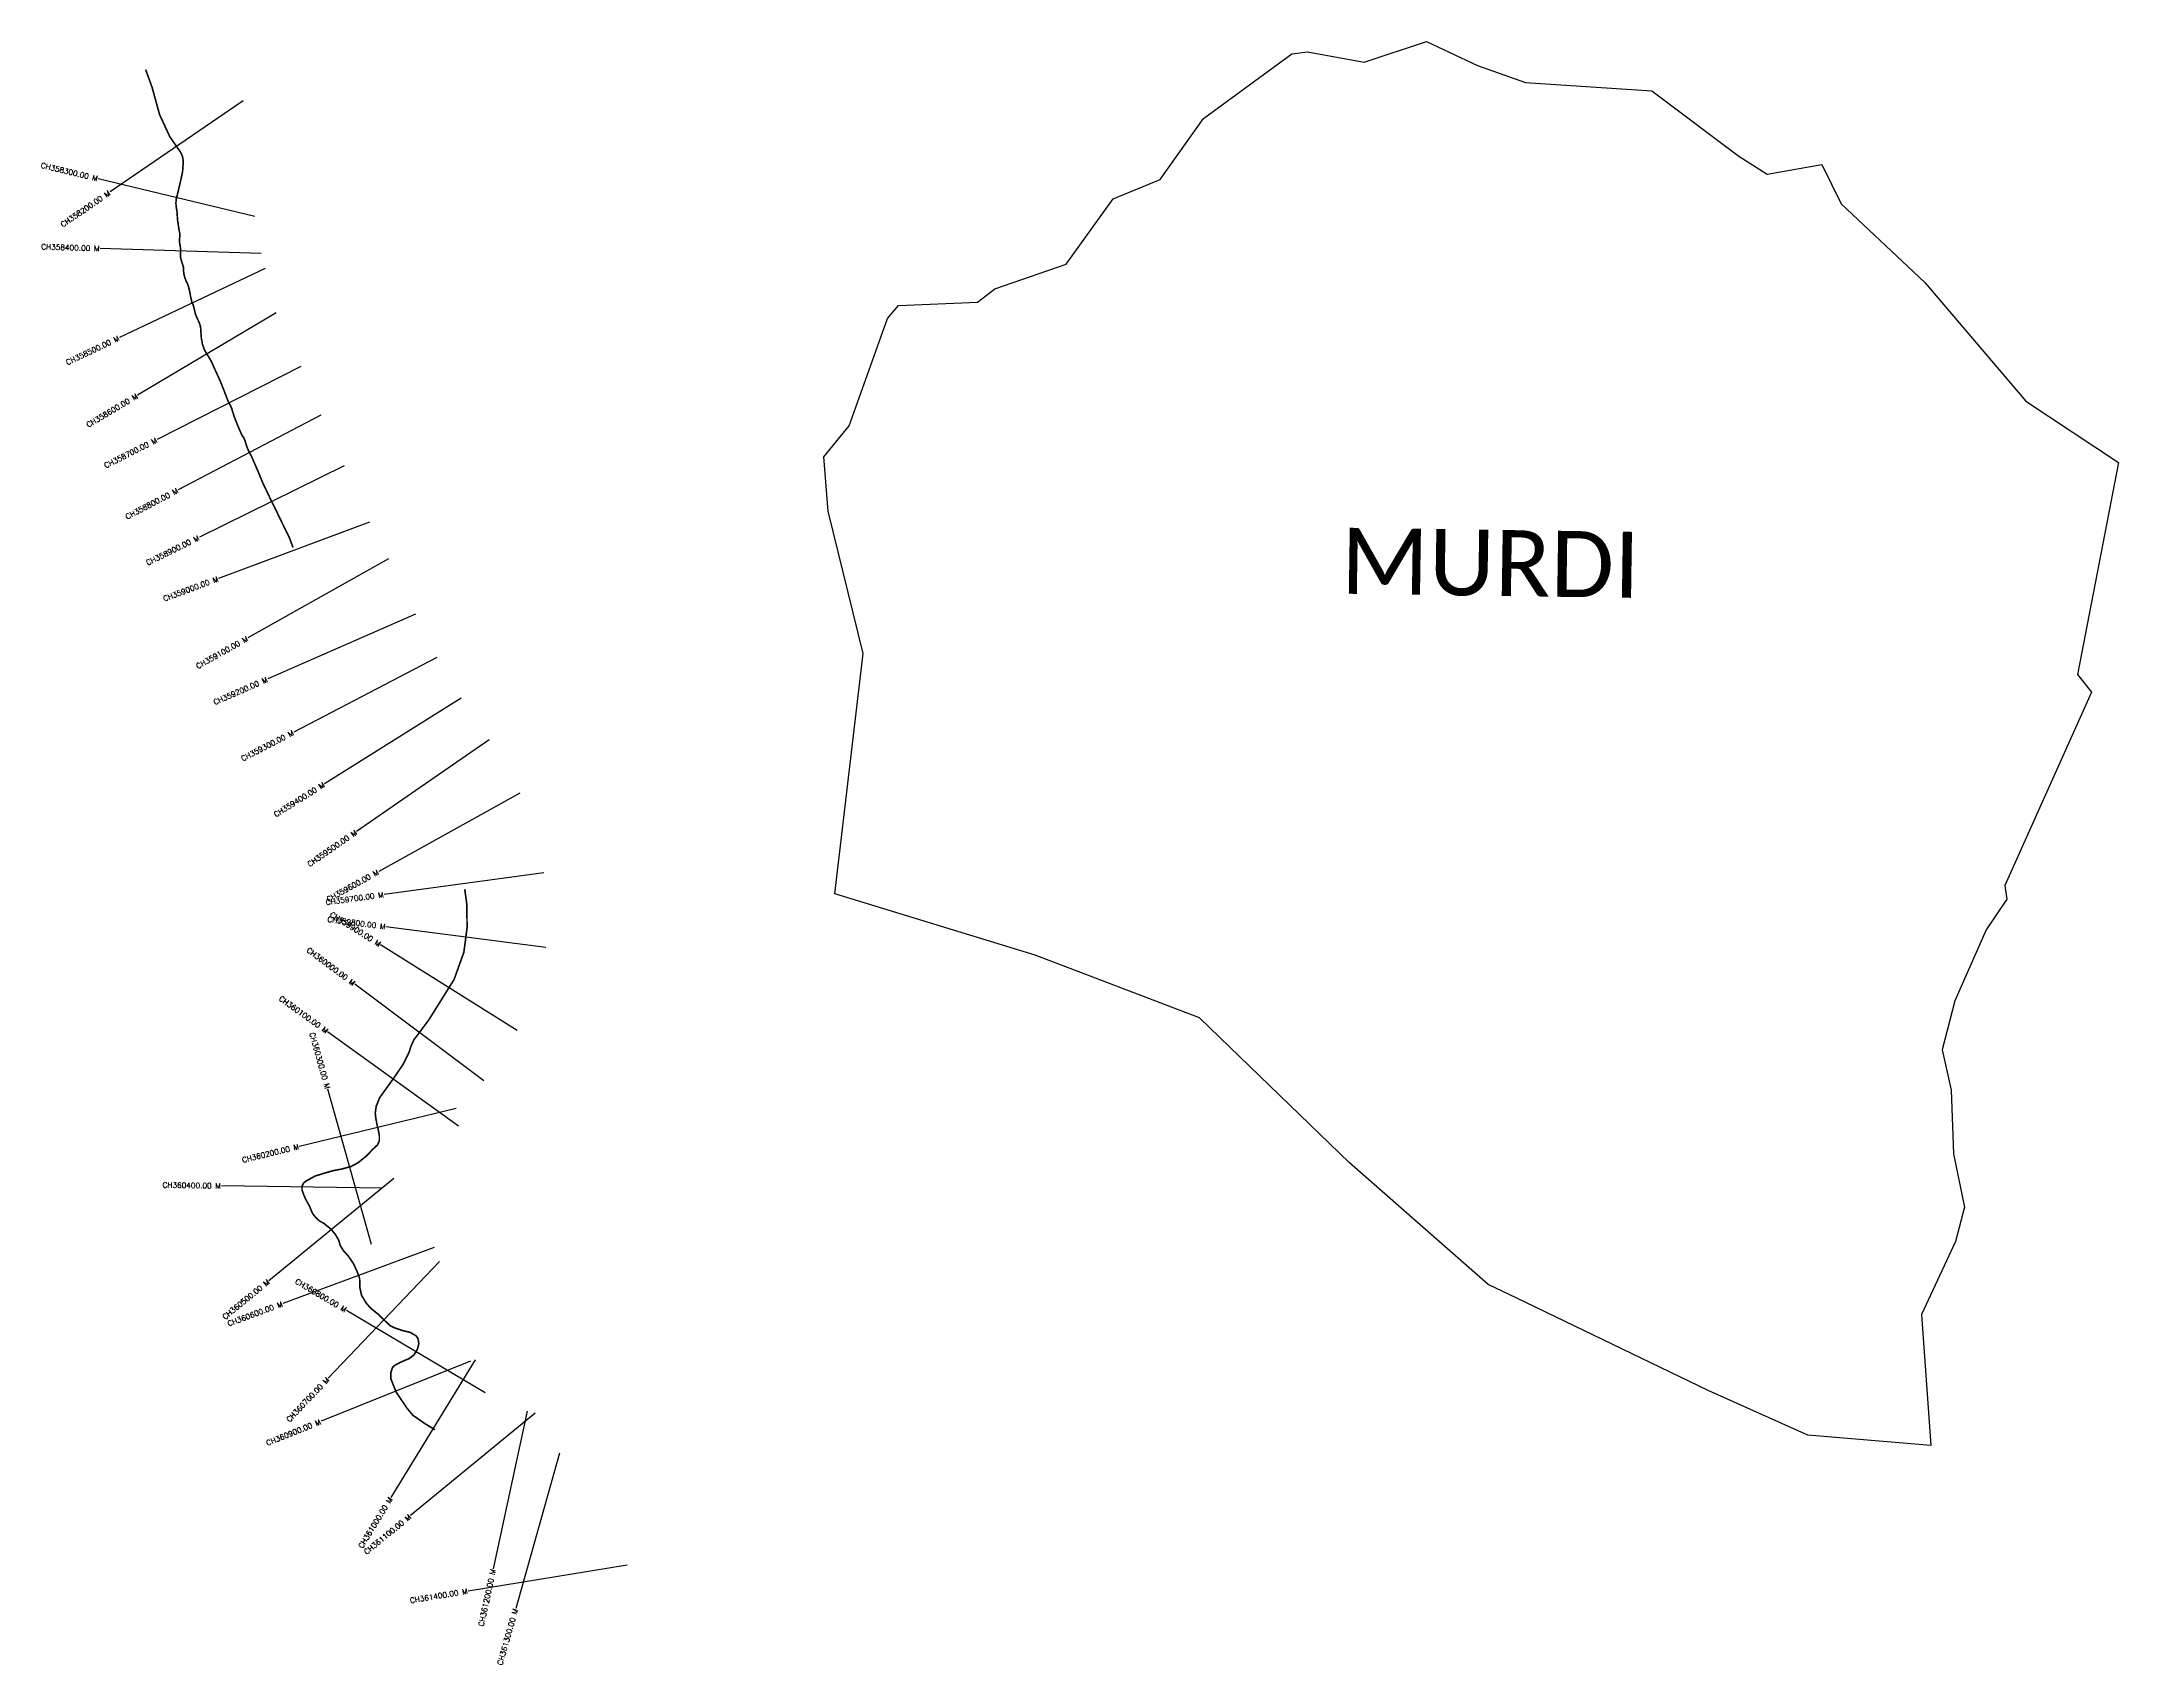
# Model space of a CAD drawing. Header units: metres. Extents: x 296832 to 300696, y 1972463 to 1975482.
import ezdxf
from ezdxf.enums import TextEntityAlignment as Align

# ---------------------------------------------------------------- set-up
doc = ezdxf.new("R2010")
doc.units = ezdxf.units.M
doc.header["$MEASUREMENT"] = 0
for name, color, linetype in [('CS', 134, 'Continuous'), ('CSMark', 6, 'Continuous'), ('NATURALLY PROTECTED', 3, 'Continuous'), ('VILLAGE NAME', 250, 'Continuous')]:
    doc.layers.add(name, color=color, linetype=linetype)
doc.styles.get("Standard").update_dxf_attribs({"font": 'simplex.shx'})

msp = doc.modelspace()

# ---------------------------------------------------------------- linework, layer by layer
at = {"color": 3, "flags": 128}
for points in [[(299408.5, 1975481.9), (299503.4, 1975437.5), (299592.6, 1975406), (299827.9, 1975390.3), (299989.4, 1975268.6), (300042.1, 1975235.4), (300144, 1975253.2), (300180, 1975179.9), (300335.4, 1975033.8), (300523.5, 1974812.7), (300695.7, 1974698.8), (300619.3, 1974304.5), (300645.3, 1974271.9), (300484.5, 1973912.3), (300488.2, 1973886.9), (300449.9, 1973829.8), (300391.2, 1973697.8), (300368, 1973606.4), (300384.3, 1973531.5), (300389.1, 1973412.8), (300409.3, 1973314), (300392.7, 1973249.8), (300329.4, 1973113.9), (300346.5, 1972870.3), (300118.1, 1972889.9), (299932.5, 1972972.6), (299576.5, 1973144.3), (299523, 1973170.1), (299265.6, 1973396.3), (298986, 1973665.7), (298680.5, 1973782.7), (298308.2, 1973896.4), (298360.4, 1974343.7), (298295.3, 1974608.3), (298287.7, 1974709.5), (298334.3, 1974767.3), (298405.7, 1974966.9), (298426.5, 1974990.9), (298573.3, 1974997.4), (298605.7, 1975022.1), (298738, 1975067.7), (298825.6, 1975189.3), (298913, 1975225.4), (298993.6, 1975338.5), (299158.2, 1975459.2), (299187.3, 1975462.7), (299292.3, 1975443.6)], [(299292.3, 1975443.6), (299408.5, 1975481.9)]]:
    msp.add_lwpolyline(points, dxfattribs=at)
at = {"layer": 'CS'}
for p, q in [((297207, 1975371.7), (296959.6, 1975202.1)), ((297229.3, 1975156.4), (296937.7, 1975226.5)), ((297240.9, 1975087.7), (296941.1, 1975096.9)), ((297248.1, 1975060), (296977.2, 1974931.2)), ((297268.9, 1974977.2), (297011, 1974823.9)), ((297314.8, 1974877.4), (297047.2, 1974741.7)), ((297352, 1974787.1), (297086.3, 1974647.9)), ((297394.9, 1974692.8), (297125.8, 1974560.1)), ((297442.5, 1974588), (297161.5, 1974483.2)), ((297477.5, 1974520), (297216.1, 1974372.7)), ((297527.7, 1974416.6), (297252.9, 1974296.2)), ((297567.6, 1974335.9), (297301.4, 1974197.6)), ((297612.6, 1974260.5), (297358.5, 1974101.1)), ((297664.9, 1974183.3), (297418.2, 1974012.7)), ((297722, 1974083.6), (297459.5, 1973938.4)), ((297766.8, 1973935.5), (297469.5, 1973895.4)), ((297770.3, 1973796.5), (297472.8, 1973835.3)), ((297717.3, 1973642.5), (297463, 1973801.6)), ((297655.3, 1973548.9), (297414.9, 1973728.3)), ((297608, 1973464.6), (297364.4, 1973639.7)), ((297603.4, 1973497.1), (297311.7, 1973426.8)), ((297446.1, 1973244.4), (297364.9, 1973533.2)), ((297466.8, 1973348.9), (297166.8, 1973353.4)), ((297487.5, 1973366.9), (297255.3, 1973177)), ((297562.5, 1973238.9), (297281.2, 1973134.6)), ((297572.6, 1973212.8), (297365.7, 1972995.6)), ((297657.7, 1972968.4), (297399.6, 1973121.3)), ((297630.5, 1973027.4), (297352.2, 1972915.4)), ((297639, 1973029.7), (297482.3, 1972773.9)), ((297750.4, 1972930.6), (297518.6, 1972740.1)), ((297735.7, 1972934.4), (297672.6, 1972641.1)), ((297795.8, 1972856.3), (297714.3, 1972567.5)), ((297921.7, 1972648), (297625.6, 1972599.6))]:
    msp.add_line(p, q, dxfattribs=at)
at = {"layer": 'NATURALLY PROTECTED', "color": 2, "const_width": 3, "flags": 128}
for points in [[(297025.8, 1975429.9), (297037.7, 1975397.3), (297051.9, 1975345.8), (297070.7, 1975305.2), (297084.6, 1975285), (297091, 1975276), (297094.3, 1975268.6), (297095.7, 1975260.8), (297095.7, 1975254.6), (297094.5, 1975238.9), (297089.2, 1975215.1), (297082.7, 1975188.2), (297082.2, 1975180.8), (297082.9, 1975173.7), (297084.4, 1975164.1), (297085.2, 1975150.4), (297087.7, 1975133.4), (297089.7, 1975123.5), (297088.7, 1975110.8), (297089.7, 1975104.2), (297091.1, 1975095), (297090.9, 1975088.1), (297090.5, 1975083.9), (297091.2, 1975078.3), (297093.5, 1975070.8), (297096.2, 1975062.3), (297096.3, 1975056.4), (297097.3, 1975048.5), (297098.8, 1975042.6), (297101.2, 1975036.5), (297104.7, 1975029), (297106.8, 1975021.7), (297109.9, 1975005.7), (297112, 1974996.9), (297114.1, 1974992.6), (297115.5, 1974987.9), (297118.6, 1974974.5), (297122.3, 1974966), (297125.7, 1974959), (297128.1, 1974950.9), (297128.8, 1974939.2), (297129.6, 1974929.6), (297131.5, 1974918.9), (297135.4, 1974908.2), (297142.1, 1974896.9), (297148.1, 1974886.9), (297155.1, 1974871.2), (297164, 1974851.9), (297172.1, 1974831.7), (297179.1, 1974813.3), (297185.6, 1974800.5), (297190.7, 1974784.1), (297198.4, 1974764.7), (297204.7, 1974750.3), (297208, 1974745.5), (297210.7, 1974740), (297213, 1974731.5), (297216.6, 1974722.3), (297222.5, 1974711), (297232.6, 1974687.9), (297244, 1974660.5), (297258.9, 1974629.3), (297268.1, 1974610.7), (297279.2, 1974587.7), (297293, 1974559.7), (297300.1, 1974540.8)], [(297619.5, 1973905.2), (297623.2, 1973878.3), (297623.9, 1973833.9), (297617.8, 1973787.7), (297599.7, 1973737.4), (297552.8, 1973662.3), (297529.4, 1973630.9), (297525.2, 1973625.7), (297519.9, 1973614.1), (297515.6, 1973600.8), (297504.6, 1973579.1), (297487.9, 1973554.5), (297461.4, 1973517.7), (297454.9, 1973501.8), (297453, 1973488.8), (297454.2, 1973478), (297456.2, 1973467.8), (297458.3, 1973458.9), (297460.6, 1973447.4), (297460.6, 1973437.4), (297457.3, 1973429.5), (297448.2, 1973421.2), (297436.2, 1973408.6), (297420.9, 1973396.3), (297408.2, 1973389.5), (297391.2, 1973384.8), (297373.4, 1973381.3), (297355.8, 1973376.2), (297341, 1973371.6), (297330.4, 1973365.7), (297324.5, 1973362.5), (297319.4, 1973358.3), (297316.8, 1973353), (297316.7, 1973346.2), (297318.9, 1973339.7), (297322.8, 1973330.2), (297326.3, 1973323.6), (297331.1, 1973314.9), (297333.4, 1973308.9), (297336.2, 1973302.4), (297341.8, 1973295.1), (297349.7, 1973287.7), (297357.1, 1973283.9), (297370.7, 1973272.9), (297379.4, 1973262.2), (297385, 1973252.4), (297388.1, 1973242), (297393.9, 1973232.8), (297402.9, 1973222.8), (297412.1, 1973209.3), (297418.7, 1973195.4), (297424, 1973181), (297424.5, 1973163.6), (297427.4, 1973150.1), (297436.5, 1973134.8), (297445.5, 1973124.9), (297457.8, 1973115.1), (297466.2, 1973107), (297480.3, 1973093.6), (297488.3, 1973089.5), (297503.2, 1973084.4), (297517.8, 1973080.9), (297529.4, 1973074.1), (297532.8, 1973068.6), (297534, 1973059.6), (297531.5, 1973049.8), (297525.1, 1973038.9), (297516.4, 1973032.3), (297500, 1973025.2), (297489.4, 1973019.6), (297485.1, 1973015.4), (297481.9, 1973005.5), (297482.1, 1972994.2), (297492, 1972969.6), (297512.1, 1972939.7), (297523.4, 1972926.4), (297545.4, 1972911.1), (297564.2, 1972899.6)]]:
    msp.add_lwpolyline(points, dxfattribs=at)

# ---------------------------------------------------------------- texts
at = {"layer": 'CSMark'}
for s, rotation, p in [('CH358300.00 M', 346.4687, (296936.7, 1975226.8)), ('CH358200.00 M', 34.4254, (296958.7, 1975201.5)), ('CH358400.00 M', 358.2391, (296940.1, 1975097)), ('CH358500.00 M', 25.4214, (296976.3, 1974930.8)), ('CH358600.00 M', 30.7393, (297010.1, 1974823.4)), ('CH358700.00 M', 26.8824, (297046.3, 1974741.3)), ('CH358800.00 M', 27.6595, (297085.4, 1974647.4)), ('CH358900.00 M', 26.2608, (297124.9, 1974559.6)), ('CH359000.00 M', 20.452, (297160.5, 1974482.9)), ('CH359100.00 M', 29.4069, (297215.3, 1974372.2)), ('CH359200.00 M', 23.6522, (297252, 1974295.8)), ('CH359300.00 M', 27.466, (297300.5, 1974197.1)), ('CH359400.00 M', 32.0999, (297357.6, 1974100.6)), ('CH359500.00 M', 34.6721, (297417.4, 1974012.1)), ('CH359600.00 M', 28.955, (297458.6, 1973937.9)), ('CH359700.00 M', 7.6832, (297468.5, 1973895.2)), ('CH359800.00 M', 352.5631, (297471.8, 1973835.4)), ('CH359900.00 M', 327.9795, (297462.1, 1973802.1)), ('CH360000.00 M', 323.273, (297414.1, 1973728.9)), ('CH360100.00 M', 324.2835, (297363.6, 1973640.3)), ('CH360300.00 M', 285.7157, (297364.6, 1973534.1)), ('CH360200.00 M', 13.5463, (297310.8, 1973426.6)), ('CH360400.00 M', 359.1536, (297165.8, 1973353.4)), ('CH360500.00 M', 39.2767, (297254.5, 1973176.4)), ('CH360800.00 M', 329.363, (297398.7, 1973121.8)), ('CH360600.00 M', 20.3395, (297280.3, 1973134.3)), ('CH360700.00 M', 46.3898, (297365, 1972994.9)), ('CH360900.00 M', 21.9268, (297351.2, 1972915)), ('CH361000.00 M', 58.512, (297481.8, 1972773.1)), ('CH361100.00 M', 39.4179, (297517.8, 1972739.5)), ('CH361200.00 M', 77.8623, (297672.4, 1972640.1)), ('CH361400.00 M', 9.2884, (297624.6, 1972599.5)), ('CH361300.00 M', 74.2349, (297714, 1972566.6))]:
    msp.add_text(s, height=10, rotation=rotation, dxfattribs=at).set_placement(p, align=Align.MIDDLE_RIGHT)
at = {"layer": 'VILLAGE NAME', "insert": (299250.2, 1974577.7), "char_height": 122.778, "attachment_point": 1, "rotation": 359.1736}
msp.add_mtext_dynamic_manual_height_columns('{\\fCalibri|b0|i0|c0|p34;MURDI} ', width=777.895, gutter_width=613.9, heights=[252.4], dxfattribs=at)

doc.saveas('drawing.dxf')
